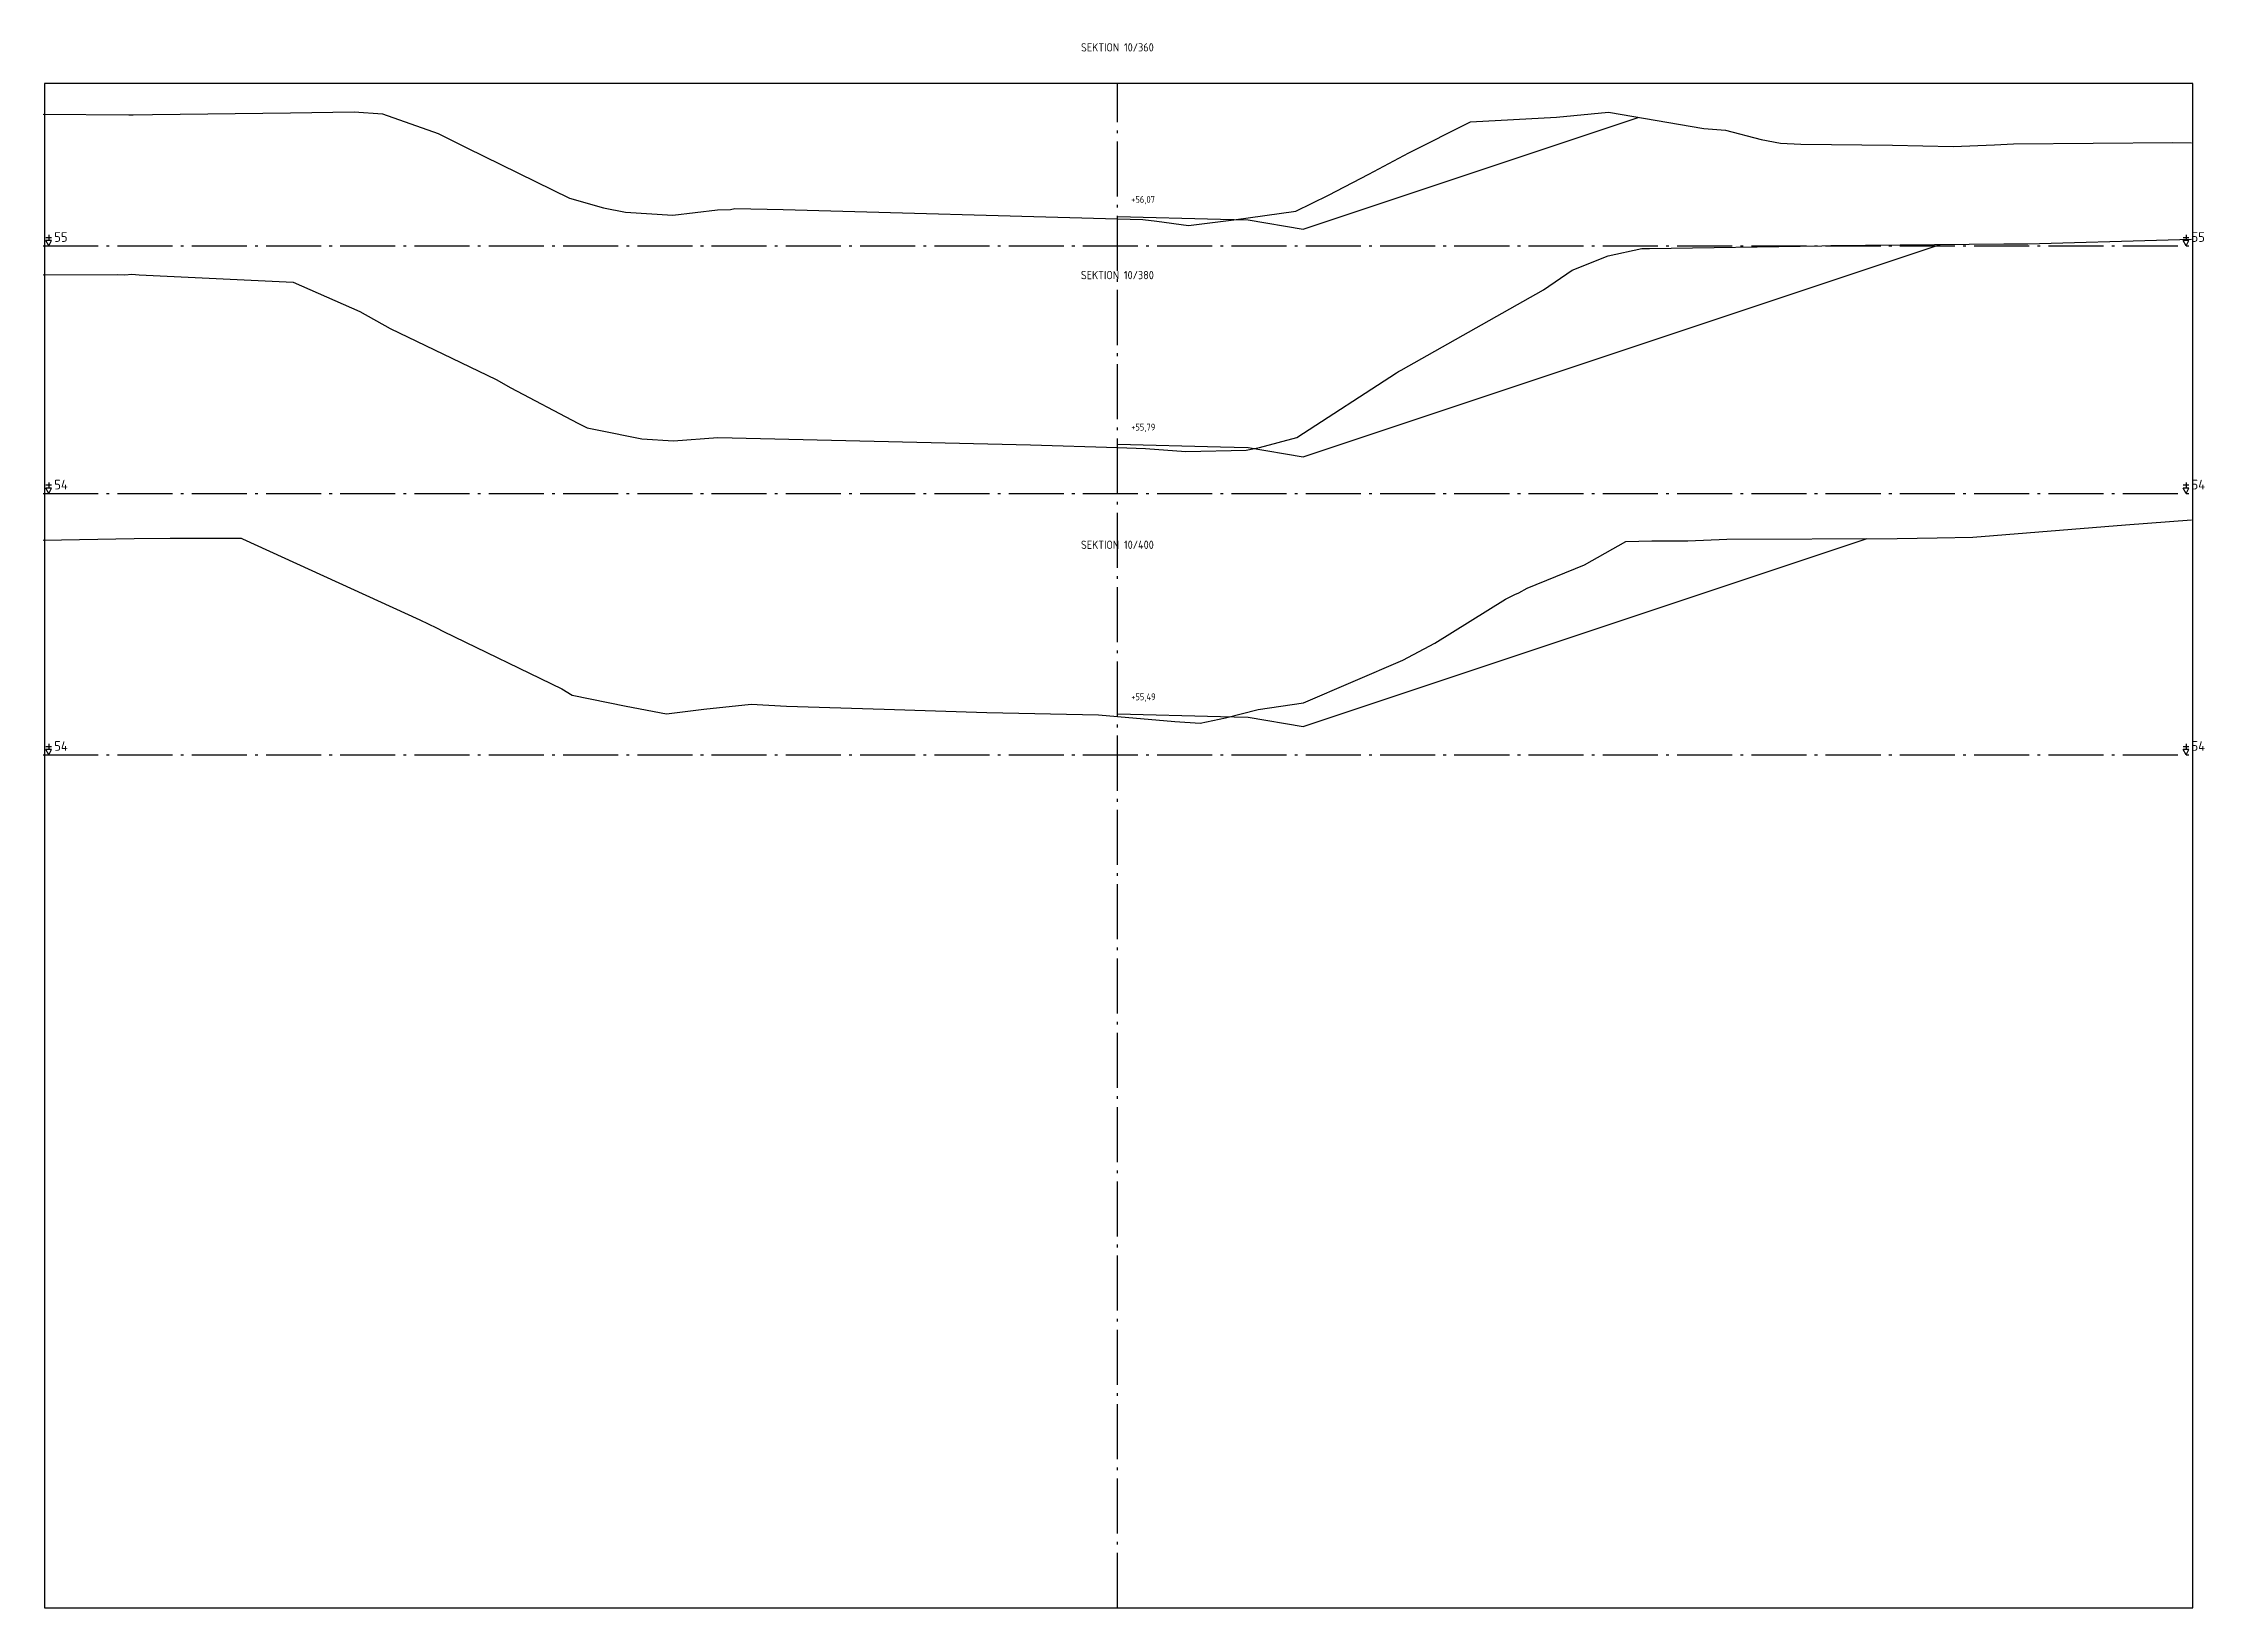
# Model space of a CAD drawing. Header units: metres. Extents: x 164066 to 165347, y 6228109 to 6230364.
# Drawn here: x 164925 to 165003.6, y 6229784.2 to 6229841 of the extents above; entities that cross this region are included whole.
import ezdxf
from ezdxf.enums import TextEntityAlignment as Align

# ---------------------------------------------------------------- set-up
doc = ezdxf.new("R2010")
doc.units = ezdxf.units.M
doc.header["$LTSCALE"] = 0.1
doc.linetypes.add('CENTRUMLINJE', pattern=[27, 20, -3, 1, -3])
for name, color, linetype in [('M-000', 7, 'Continuous'), ('M-372A', 3, 'Continuous'), ('M-374C', 6, 'Continuous'), ('M-378A', 7, 'CENTRUMLINJE'), ('M-378AT', 4, 'Continuous'), ('M-378B', 4, 'CENTRUMLINJE'), ('M-378BT', 4, 'Continuous'), ('T19202X', 4, 'Continuous')]:
    doc.layers.add(name, color=color, linetype=linetype)
doc.styles.add('ISO35', font='ISO3098', dxfattribs={"height": 3.5})
doc.styles.add('P_ISO_25', font='ISO', dxfattribs={"height": 2.5})
doc.styles.add('P_ISO_30', font='ISO', dxfattribs={"height": 3})

msp = doc.modelspace()

# ---------------------------------------------------------------- texts
at = {"layer": 'M-378AT', "style": 'ISO35'}
for s, p in [('55', (164925.394, 6229833.804)), ('55', (165003.094, 6229833.804)), ('54', (164925.394, 6229824.804)), ('54', (165003.094, 6229824.804)), ('54', (164925.394, 6229815.304)), ('54', (165003.094, 6229815.304))]:
    msp.add_text(s, height=0.35, dxfattribs=at).set_placement(p)
at = {"layer": 'M-378BT', "style": 'P_ISO_30'}
for s, p in [('SEKTION 10/360', (164964.044, 6229840.722)), ('SEKTION 10/380', (164964.044, 6229832.445)), ('SEKTION 10/400', (164964.044, 6229822.642))]:
    msp.add_text(s, height=0.3, dxfattribs=at).set_placement(p, align=Align.CENTER)
at = {"layer": 'M-378BT', "style": 'P_ISO_25'}
for s, p in [('+56,07', (164964.544, 6229835.222)), ('+55,79', (164964.544, 6229826.945)), ('+55,49', (164964.544, 6229817.142))]:
    msp.add_text(s, height=0.25, dxfattribs=at).set_placement(p)

# ---------------------------------------------------------------- linework, layer by layer
at = {"layer": 'M-000'}
msp.add_lwpolyline([(164925.044, 6229784.154), (165003.144, 6229784.154), (165003.144, 6229839.554), (164925.044, 6229839.554), (164925.044, 6229784.154)], dxfattribs=at)
at = {"layer": 'M-372A', "color": 3, "linetype": 'Continuous'}
for points in [[(164924.994, 6229838.445), (164928.108, 6229838.419), (164928.177, 6229838.421), (164928.262, 6229838.418), (164928.968, 6229838.43), (164933.985, 6229838.489), (164936.297, 6229838.528), (164937.331, 6229838.457), (164939.348, 6229837.746), (164940.397, 6229837.221), (164944.123, 6229835.394), (164945.36, 6229835.044), (164946.16, 6229834.878), (164947.884, 6229834.772), (164949.512, 6229834.973), (164949.979, 6229834.985), (164950.142, 6229835.019), (164951.895, 6229834.977), (164964.044, 6229834.641), (164964.969, 6229834.615), (164965.473, 6229834.555), (164966.625, 6229834.394), (164968.273, 6229834.607), (164970.534, 6229834.92), (164971.719, 6229835.502), (164973.191, 6229836.267), (164974.635, 6229837.034), (164976.882, 6229838.165), (164980.011, 6229838.339), (164981.899, 6229838.512), (164985.364, 6229837.923), (164986.149, 6229837.863), (164987.451, 6229837.519), (164988.158, 6229837.392), (164988.897, 6229837.359), (164992.227, 6229837.317), (164994.428, 6229837.269), (164995.934, 6229837.331), (164996.627, 6229837.365), (165002.42, 6229837.413), (165003.094, 6229837.405)], [(164924.994, 6229832.607), (164927.678, 6229832.611), (164927.964, 6229832.601), (164928.216, 6229832.627), (164928.479, 6229832.603), (164934.075, 6229832.333), (164936.501, 6229831.275), (164937.604, 6229830.658), (164941.455, 6229828.804), (164941.997, 6229828.495), (164944.427, 6229827.211), (164944.773, 6229827.042), (164945.128, 6229826.971), (164946.755, 6229826.639), (164947.902, 6229826.568), (164949.515, 6229826.691), (164960.887, 6229826.427), (164964.044, 6229826.329), (164965.072, 6229826.297), (164966.533, 6229826.185), (164968.731, 6229826.228), (164969.217, 6229826.331), (164970.566, 6229826.69), (164974.187, 6229829.04), (164974.263, 6229829.087), (164974.357, 6229829.14), (164979.539, 6229832.058), (164980.574, 6229832.774), (164981.889, 6229833.29), (164983.113, 6229833.56), (164983.302, 6229833.564), (164983.391, 6229833.563), (164989.653, 6229833.653), (164989.982, 6229833.666), (164996.268, 6229833.728), (164997.143, 6229833.737), (165002.25, 6229833.871), (165003.094, 6229833.906)], [(164924.994, 6229822.962), (164928.299, 6229823.024), (164929.61, 6229823.035), (164932.193, 6229823.031), (164932.236, 6229823.014), (164938.68, 6229820.068), (164939.291, 6229819.771), (164939.548, 6229819.644), (164943.849, 6229817.552), (164944.225, 6229817.332), (164946.185, 6229816.924), (164947.658, 6229816.652), (164949.008, 6229816.814), (164950.732, 6229817.001), (164952.01, 6229816.93), (164955.567, 6229816.812), (164959.293, 6229816.7), (164963.358, 6229816.612), (164964.044, 6229816.551), (164966.132, 6229816.367), (164967.058, 6229816.31), (164967.97, 6229816.502), (164969.166, 6229816.799), (164970.813, 6229817.044), (164974.42, 6229818.593), (164975.587, 6229819.215), (164978.156, 6229820.811), (164978.498, 6229820.981), (164978.642, 6229821.051), (164978.948, 6229821.212), (164981.032, 6229822.068), (164982.529, 6229822.912), (164983.479, 6229822.934), (164984.779, 6229822.937), (164986.198, 6229822.994), (164992.394, 6229823.023), (164993.848, 6229823.043), (164995.147, 6229823.063), (165000.69, 6229823.521), (165003.094, 6229823.695)]]:
    msp.add_lwpolyline(points, dxfattribs=at)
at = {"layer": 'M-374C', "color": 6, "linetype": 'Continuous'}
for points in [[(164964.039, 6229834.722), (164964.04, 6229834.721), (164964.041, 6229834.722), (164964.042, 6229834.722), (164964.043, 6229834.722), (164964.044, 6229834.722), (164967.794, 6229834.628), (164968.294, 6229834.615), (164968.794, 6229834.603), (164970.794, 6229834.269), (164982.983, 6229838.328)], [(164964.039, 6229826.446), (164964.04, 6229826.445), (164964.041, 6229826.445), (164964.042, 6229826.445), (164964.043, 6229826.445), (164964.044, 6229826.445), (164967.794, 6229826.352), (164968.294, 6229826.339), (164968.794, 6229826.327), (164970.794, 6229825.993), (164993.956, 6229833.706)], [(164964.039, 6229816.643), (164964.04, 6229816.642), (164964.041, 6229816.642), (164964.042, 6229816.642), (164964.043, 6229816.642), (164964.044, 6229816.642), (164967.794, 6229816.549), (164968.294, 6229816.536), (164968.794, 6229816.524), (164970.794, 6229816.19), (164991.3, 6229823.018)]]:
    msp.add_lwpolyline(points, dxfattribs=at)
at = {"layer": 'M-378A'}
for p, q in [((164924.994, 6229833.654), (165003.094, 6229833.654)), ((164924.994, 6229824.654), (165003.094, 6229824.654)), ((164924.994, 6229815.154), (165003.094, 6229815.154))]:
    msp.add_line(p, q, dxfattribs=at)
at = {"layer": 'M-378AT'}
for p, q in [((164925.194, 6229834.054), (164925.194, 6229833.854)), ((165002.894, 6229834.054), (165002.894, 6229833.854)), ((164925.294, 6229833.954), (164925.094, 6229833.954)), ((164925.194, 6229833.654), (164925.094, 6229833.854)), ((164925.294, 6229833.854), (164925.094, 6229833.854)), ((164925.194, 6229833.654), (164925.294, 6229833.854)), ((165002.994, 6229833.954), (165002.794, 6229833.954)), ((165002.894, 6229833.654), (165002.794, 6229833.854)), ((165002.994, 6229833.854), (165002.794, 6229833.854)), ((165002.894, 6229833.654), (165002.994, 6229833.854)), ((164925.294, 6229824.954), (164925.094, 6229824.954)), ((164925.194, 6229824.654), (164925.094, 6229824.854)), ((164925.294, 6229824.854), (164925.094, 6229824.854)), ((164925.194, 6229825.054), (164925.194, 6229824.854)), ((164925.194, 6229824.654), (164925.294, 6229824.854)), ((165002.994, 6229824.954), (165002.794, 6229824.954)), ((165002.894, 6229824.654), (165002.794, 6229824.854)), ((165002.994, 6229824.854), (165002.794, 6229824.854)), ((165002.894, 6229825.054), (165002.894, 6229824.854)), ((165002.894, 6229824.654), (165002.994, 6229824.854)), ((164925.294, 6229815.454), (164925.094, 6229815.454)), ((164925.194, 6229815.154), (164925.094, 6229815.354)), ((164925.294, 6229815.354), (164925.094, 6229815.354)), ((164925.194, 6229815.554), (164925.194, 6229815.354)), ((164925.194, 6229815.154), (164925.294, 6229815.354)), ((165002.994, 6229815.454), (165002.794, 6229815.454)), ((165002.894, 6229815.154), (165002.794, 6229815.354)), ((165002.994, 6229815.354), (165002.794, 6229815.354)), ((165002.894, 6229815.554), (165002.894, 6229815.354)), ((165002.894, 6229815.154), (165002.994, 6229815.354))]:
    msp.add_line(p, q, dxfattribs=at)
at = {"layer": 'M-378B', "linetype": 'CENTRUMLINJE'}
msp.add_line((164964.044, 6229784.154), (164964.044, 6229839.554), dxfattribs=at)
at = {"layer": 'T19202X'}
for centre in [(164964.044, 6229833.654), (164964.044, 6229825.154), (164964.044, 6229815.654)]:
    msp.add_circle(centre, 0.001, dxfattribs=at)

msp.set_redraw_order([(e.dxf.handle, doc.entitydb.next_handle()) for e in msp.query("TEXT MTEXT ATTDEF DIMENSION ARC_DIMENSION")])  # texts and dimensions are drawn at this point

doc.saveas('drawing.dxf')
